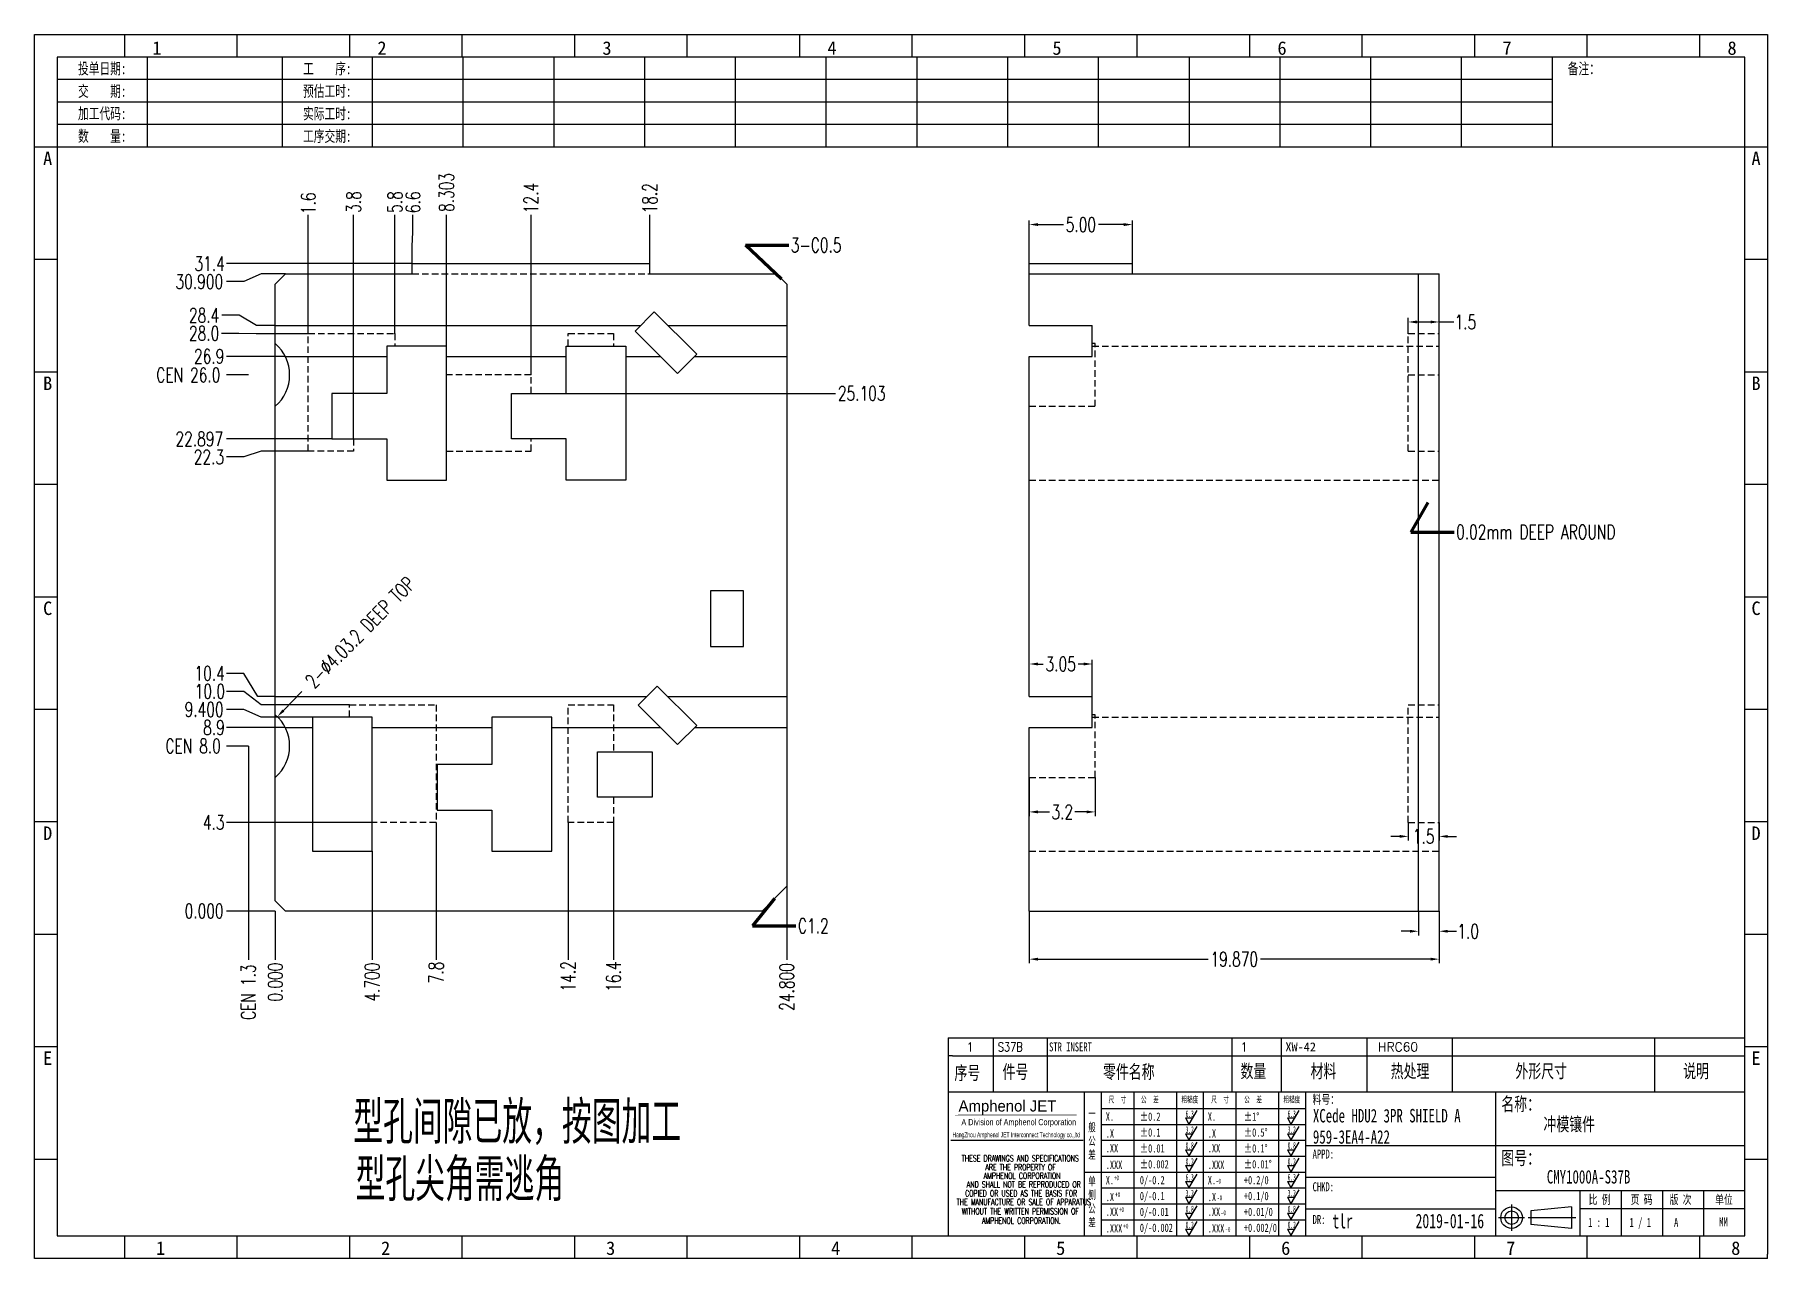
# Model space of a CAD drawing. Header units: millimetres. Extents: x -2852 to 5627, y -2271 to 1849.
# Drawn here: x -622.1 to -538.1, y -1120.9 to -1061.6 of the extents above; entities that cross this region are included whole.
import ezdxf
from ezdxf.enums import TextEntityAlignment as Align

# ---------------------------------------------------------------- set-up
doc = ezdxf.new("R2010")
doc.units = ezdxf.units.MM
doc.header["$PDSIZE"] = 3
doc.linetypes.add('DASHED2', pattern=[9.525, 6.35, -3.175])
for name, color, linetype in [('1', 7, 'Continuous'), ('11', 4, 'DASHED2'), ('41', 1, 'Continuous'), ('PUNCH', 1, 'Continuous'), ('S01', 170, 'Continuous')]:
    doc.layers.add(name, color=color, linetype=linetype)
doc.styles.add('CH', font='仿宋_GB2312_0.ttf')
doc.styles.add('jet01', font='simplex.shx', dxfattribs={"width": 0.7, "bigfont": 'hztxt.shx'})
doc.styles.add('jet02', font='simplex.shx', dxfattribs={"width": 0.7})
doc.styles.add('SIMPLEX', font='SIMPLEX')
doc.styles.get("Standard").update_dxf_attribs({"font": '仿宋_GB2312_0.ttf', "width": 0.7})
doc.styles.add('TEXTSTYLE_1', font='TRIUMB.TTF')
doc.styles.add('TEXTSTYLE_2', font='TRIUM.TTF')
doc.styles.add('tk', font='', dxfattribs={"width": 0.7})
doc.styles.add('tk 2', font='仿宋_GB2312_0.ttf', dxfattribs={"width": 0.65})
doc.styles.add('tk 4', font='simplex.shx', dxfattribs={"width": 0.65, "bigfont": 'bigfont.shx'})
doc.styles.get('tk').set_extended_font_data('NSimSun')
doc.dimstyles.new('jet02', dxfattribs={"dimtxt": 3.5, "dimasz": 2.1, "dimexe": 1, "dimexo": 0, "dimgap": 0.5, "dimtad": 0, "dimtoh": 1, "dimdec": 3, "dimzin": 9, "dimdsep": 46, "dimtxsty": 'jet02', "dimcen": 0, "dimclrt": 256, "dimazin": 2, "dimtfac": 1, "dimtdec": 3, "dimtofl": 0, "dimtmove": 0, "dimatfit": 1, "dimfxl": 0, "dimarcsym": 0})

msp = doc.modelspace()

# ---------------------------------------------------------------- texts
at = {"layer": '1', "ltscale": 0.05, "style": 'jet01', "width": 0.7}
for s, height, p in [('型孔间隙已放，按图加工', 2.064003, (-606.6892, -1115.3931)), ('型孔尖角需逃角', 2.064, (-606.5777, -1118.1738))]:
    msp.add_text(s, height=height, dxfattribs=at).set_placement(p)
at = {"layer": '41', "ltscale": 0.05, "char_height": 0.7, "attachment_point": 4, "style": 'jet02'}
for s, insert in [('3-C0.5', (-585.4782, -1071.8109)), ('0.02mm DEEP AROUND', (-553.227, -1085.7245)), ('C1.2', (-585.1316, -1104.8226))]:
    msp.add_mtext(s, dxfattribs=dict(at, insert=insert))

# ---------------------------------------------------------------- blocks, each defined once
blk = doc.blocks.new('*D136')
at = {"layer": '41', "ltscale": 0.05}
for p, q in [((341.291, -3525.135), (341.291, -3523.044)), ((341.711, -3523.244), (342.945, -3523.244)), ((345.871, -3523.244), (344.638, -3523.244)), ((346.291, -3525.135), (346.291, -3523.044))]:
    blk.add_line(p, q, dxfattribs=at)
for points in [[(341.711, -3523.174), (341.711, -3523.314), (341.291, -3523.244)], [(345.871, -3523.174), (345.871, -3523.314), (346.291, -3523.244)]]:
    blk.add_solid(points, dxfattribs=at)
at = {"layer": 'Defpoints', "color": 0, "ltscale": 0.05}
for p in [(346.291, -3523.244), (341.291, -3525.135), (346.291, -3525.135)]:
    blk.add_point(p, dxfattribs=at)
at = {"layer": '41', "ltscale": 0.05, "insert": (343.791, -3523.244), "char_height": 0.7, "attachment_point": 5, "style": 'jet02'}
blk.add_mtext('5.00', dxfattribs=at)
blk = doc.blocks.new('A3-N')
at = {"layer": '1', "color": 1}
for p, q in [((0, 0), (0, 296.73)), ((0, 296.73), (420, 296.73)), ((21.82, 291.27), (21.82, 296.73)), ((49.09, 291.27), (49.09, 296.73)), ((76.36, 291.27), (76.36, 296.73)), ((103.64, 291.27), (103.64, 296.73)), ((103.64, 291.27), (103.64, 296.73)), ((103.64, 291.27), (103.64, 296.73)), ((130.91, 291.27), (130.91, 296.73)), ((158.18, 291.27), (158.18, 296.73)), ((185.45, 291.27), (185.45, 296.73)), ((212.73, 291.27), (212.73, 296.73)), ((240, 291.27), (240, 296.73)), ((267.27, 291.27), (267.27, 296.73)), ((294.55, 291.27), (294.55, 296.73)), ((321.82, 291.27), (321.82, 296.73)), ((349.09, 291.27), (349.09, 296.73)), ((376.36, 291.27), (376.36, 296.73)), ((403.64, 291.27), (403.64, 296.73)), ((420, 296.73), (420, 1)), ((5.45, 269.45), (0, 269.45)), ((420, 269.45), (414.55, 269.45)), ((5.45, 242.18), (0, 242.18)), ((420, 242.18), (414.55, 242.18)), ((5.45, 214.91), (0, 214.91)), ((420, 214.91), (414.55, 214.91)), ((5.45, 187.64), (0, 187.64)), ((420, 187.64), (414.55, 187.64)), ((5.45, 160.36), (0, 160.36)), ((420, 160.36), (414.55, 160.36)), ((5.45, 133.09), (0, 133.09)), ((420, 133.09), (414.55, 133.09)), ((5.45, 105.82), (0, 105.82)), ((420, 105.82), (414.55, 105.82)), ((5.45, 78.55), (0, 78.55)), ((420, 78.55), (414.55, 78.55)), ((5.45, 51.27), (0, 51.27)), ((420, 51.27), (414.55, 51.27)), ((222.45, 49.09), (221.45, 49.09)), ((221.45, 49.09), (221.45, 40.36)), ((222.45, 49.09), (414.55, 49.09)), ((232.36, 49.09), (232.36, 40.36)), ((245.45, 49.09), (245.45, 40.36)), ((290.18, 49.09), (290.18, 40.36)), ((302.18, 49.09), (302.18, 40.36)), ((322.91, 49.09), (322.91, 40.36)), ((343.64, 49.09), (343.64, 40.36)), ((392.73, 40.36), (392.73, 49.09)), ((258.55, 40.36), (258.55, 5.44)), ((266.45, 40.36), (266.45, 5.44)), ((276.78, 40.36), (276.78, 5.45)), ((291.18, 40.36), (291.18, 5.45)), ((301.51, 40.37), (301.51, 5.46)), ((308.01, 40.36), (308.01, 5.45)), ((354.09, 40.36), (354.09, 5.45)), ((308.01, 32.39), (258.55, 32.39)), ((308.01, 28.54), (258.55, 28.54)), ((414.55, 27.27), (308.01, 27.27)), ((5.45, 24), (0, 24)), ((308.01, 24.69), (258.55, 24.69)), ((420, 24), (414.55, 24)), ((308.01, 16.99), (258.55, 16.99)), ((354.09, 19.63), (308.01, 19.63)), ((308.01, 13.14), (258.55, 13.14)), ((414.55, 16.36), (354.09, 16.36)), ((374.55, 16.36), (374.55, 5.45)), ((384.55, 16.36), (384.55, 5.45)), ((394.55, 16.36), (394.55, 5.45)), ((404.55, 16.36), (404.55, 5.45)), ((308.01, 9.29), (258.55, 9.29)), ((308.01, 11.99), (354.09, 11.99)), ((372.51, 12.49), (362.69, 11.5)), ((362.69, 11.5), (362.69, 8.23)), ((372.51, 12.49), (372.51, 7.25)), ((414.55, 12), (374.55, 12)), ((21.82, 0), (21.82, 5.45)), ((49.09, 0), (49.09, 5.45)), ((76.36, 0), (76.36, 5.45)), ((103.64, 0), (103.64, 5.45)), ((130.91, 0), (130.91, 5.45)), ((158.18, 0), (158.18, 5.45)), ((185.45, 0), (185.45, 5.45)), ((212.73, 0), (212.73, 5.45)), ((240, 0), (240, 5.45)), ((267.27, 0), (267.27, 5.45)), ((294.55, 0), (294.55, 5.45)), ((321.82, 0), (321.82, 5.45)), ((349.09, 0), (349.09, 5.45)), ((372.51, 7.25), (362.69, 8.23)), ((376.36, 0), (376.36, 5.45)), ((403.64, 0), (403.64, 5.45)), ((1, 0), (0, 0)), ((420, 0), (1, 0)), ((420, 0), (420, 1))]:
    blk.add_line(p, q, dxfattribs=at)
at = {"layer": '1'}
for p, q in [((414.55, 278.18), (414.55, 284.73)), ((221.45, 40.36), (221.45, 5.45)), ((221.45, 40.36), (414.55, 40.36)), ((221.45, 40.36), (414.55, 40.36)), ((254.41, 40.36), (254.41, 5.45)), ((283.28, 40.36), (283.28, 5.45)), ((308.01, 36.24), (258.55, 36.24)), ((222.08, 28.67), (254.12, 28.67)), ((308.01, 20.84), (254.41, 20.84))]:
    blk.add_line(p, q, dxfattribs=at)
at = {"layer": '1', "color": 1, "ltscale": 0.05}
for p, q in [((278.93, 34.04), (279.79, 32.56)), ((278.93, 34.04), (280.65, 34.04)), ((281.68, 35.84), (279.79, 32.56)), ((303.66, 34.05), (304.52, 32.56)), ((303.66, 34.05), (305.38, 34.05)), ((306.41, 35.84), (304.52, 32.56)), ((278.93, 30.19), (279.79, 28.71)), ((278.93, 30.19), (280.65, 30.19)), ((281.68, 31.99), (279.79, 28.71)), ((303.66, 30.2), (305.38, 30.2)), ((303.66, 30.2), (304.52, 28.71)), ((306.41, 31.99), (304.52, 28.71)), ((278.93, 26.34), (279.79, 24.86)), ((278.93, 26.34), (280.65, 26.34)), ((281.68, 28.14), (279.79, 24.86)), ((303.66, 26.35), (304.52, 24.86)), ((303.66, 26.35), (305.38, 26.35)), ((306.41, 28.14), (304.52, 24.86)), ((278.93, 22.49), (280.65, 22.49)), ((278.93, 22.49), (279.79, 21.01)), ((281.68, 24.29), (279.79, 21.01)), ((303.66, 22.5), (305.38, 22.5)), ((303.66, 22.5), (304.52, 21.01)), ((306.41, 24.29), (304.52, 21.01)), ((278.93, 18.66), (279.79, 17.17)), ((278.93, 18.66), (280.65, 18.66)), ((281.68, 20.45), (279.79, 17.17)), ((303.66, 18.66), (304.52, 17.18)), ((303.66, 18.66), (305.38, 18.66)), ((306.41, 20.46), (304.52, 17.18)), ((278.93, 14.81), (280.65, 14.81)), ((278.93, 14.81), (279.79, 13.32)), ((281.68, 16.6), (279.79, 13.32)), ((281.68, 12.75), (279.79, 9.47)), ((303.66, 14.81), (305.38, 14.81)), ((303.66, 14.81), (304.52, 13.33)), ((306.41, 16.61), (304.52, 13.33)), ((306.41, 12.76), (304.52, 9.48)), ((278.93, 10.96), (279.79, 9.47)), ((278.93, 10.96), (280.65, 10.96)), ((281.68, 8.9), (279.79, 5.62)), ((303.66, 10.96), (304.52, 9.48)), ((303.66, 10.96), (305.38, 10.96)), ((306.41, 8.91), (304.52, 5.63)), ((278.93, 7.11), (279.79, 5.62)), ((278.93, 7.11), (280.65, 7.11)), ((303.66, 7.11), (305.38, 7.11)), ((303.66, 7.11), (304.52, 5.63))]:
    blk.add_line(p, q, dxfattribs=at)
at = {"layer": '1', "color": 1, "ltscale": 0.1}
for p, q in [((358.01, 13.02), (358.01, 6.71)), ((354.86, 9.87), (361.17, 9.87)), ((362.03, 9.87), (373.54, 9.87))]:
    blk.add_line(p, q, dxfattribs=at)
at = {"layer": '1'}
blk.add_lwpolyline([(221.45, 5.45), (414.55, 5.45), (414.55, 291.27), (5.45, 291.27), (5.45, 5.45), (414.55, 5.45)], dxfattribs=at)
at = {"layer": '1', "color": 7, "linetype": 'Continuous', "const_width": 0.123}
blk.add_lwpolyline([(223.11, 34.74), (252.6, 34.76)], dxfattribs=at)
at = {"layer": '1', "color": 1}
for radius in [2.62, 1.64]:
    blk.add_circle((358.01, 9.87), radius, dxfattribs=at)
at = {"layer": '41'}
for p, q in [((27.27, 291.27), (27.27, 269.45)), ((60, 291.27), (60, 269.45)), ((81.82, 291.27), (81.82, 269.45)), ((103.82, 291.27), (103.82, 269.45)), ((125.82, 291.27), (125.82, 269.45)), ((147.82, 291.27), (147.82, 269.45)), ((169.82, 291.27), (169.82, 269.45)), ((191.82, 291.27), (191.82, 269.45)), ((213.82, 291.27), (213.82, 269.45)), ((235.82, 291.27), (235.82, 269.45)), ((257.82, 291.27), (257.82, 269.45)), ((279.82, 291.27), (279.82, 269.45)), ((301.82, 291.27), (301.82, 269.45)), ((323.82, 291.27), (323.82, 269.45)), ((345.82, 291.27), (345.82, 269.45)), ((367.82, 291.27), (367.82, 269.45)), ((367.82, 285.82), (5.45, 285.82)), ((367.82, 280.36), (5.45, 280.36)), ((367.82, 274.91), (5.45, 274.91)), ((414.55, 269.45), (5.45, 269.45))]:
    blk.add_line(p, q, dxfattribs=at)
at = {"layer": '1', "color": 1}
for s, p in [('1', (29.64, 295.11)), ('2', (84.18, 295.11)), ('3', (138.73, 295.11)), ('4', (193.27, 295.11)), ('5', (247.82, 295.11)), ('6', (302.36, 295.11)), ('7', (356.91, 295.11)), ('8', (411.45, 295.11)), ('1', (30.53, 4.11)), ('2', (85.08, 4.11)), ('3', (139.62, 4.11)), ('4', (194.17, 4.11)), ('5', (248.72, 4.11)), ('6', (303.26, 4.11)), ('7', (357.81, 4.11)), ('8', (412.35, 4.11))]:
    blk.add_text(s, height=3.27, dxfattribs=at).set_placement(p, align=Align.TOP_CENTER)
at = {"layer": '1', "style": 'tk', "width": 0.7}
for s, p in [('投单日期:', (16.36, 288.55)), ('工    序:', (70.91, 288.55)), ('备注：', (375.51, 288.55)), ('交    期:', (16.36, 283.09)), ('预估工时:', (70.91, 283.09)), ('加工代码:', (16.36, 277.64)), ('实际工时:', (70.91, 277.64)), ('数    量:', (16.36, 272.18)), ('工序交期:', (70.91, 272.18))]:
    blk.add_text(s, height=2.727, dxfattribs=at).set_placement(p, align=Align.MIDDLE)
at = {"layer": '1', "color": 1}
for s, p in [('A', (2.04, 268.36)), ('B', (2.04, 213.82)), ('C', (2.04, 159.27)), ('D', (2.04, 104.73)), ('E', (2.04, 50.18))]:
    blk.add_text(s, height=3.27, dxfattribs=at).set_placement(p, align=Align.TOP_LEFT)
for s, p in [('A', (418.37, 268.36)), ('B', (418.37, 213.82)), ('C', (418.37, 159.27)), ('D', (418.37, 104.73)), ('E', (418.37, 50.18))]:
    blk.add_text(s, height=3.27, dxfattribs=at).set_placement(p, align=Align.TOP_RIGHT)
at = {"layer": '1', "color": 1, "style": 'tk 2', "width": 0.7}
for s, height, p in [('序号', 3.273, (222.96, 43.34)), ('件号', 3.273, (234.62, 43.61)), ('零件名称', 3.273, (258.97, 43.61)), ('数量', 3.273, (292.3, 43.78)), ('材料', 3.273, (309.27, 43.78)), ('热处理', 3.273, (328.71, 43.78)), ('外形尺寸', 3.273, (358.94, 43.78)), ('说明', 3.273, (399.61, 43.78)), ('料号：', 2.182, (309.77, 37.46)), ('名称：', 3.273, (355.52, 35.79)), ('图号：', 3.273, (355.52, 22.7)), ('比 例', 2.182, (376.69, 13.18)), ('页 码', 2.182, (386.85, 13.18)), ('版 次', 2.182, (396.31, 13.18)), ('单位', 2.182, (407.35, 13.18))]:
    blk.add_text(s, height=height, dxfattribs=at).set_placement(p)
at = {"layer": '1', "color": 7, "linetype": 'Continuous', "style": 'TEXTSTYLE_1'}
blk.add_text('Amphenol JET', height=2.7, dxfattribs=at).set_placement((223.96, 35.61))
at = {"layer": '1', "color": 7, "linetype": 'Continuous'}
for s, height, style, width, p in [('A Division of Amphenol Corporation', 1.5, 'TEXTSTYLE_2', 0.7, (224.64, 32.29)), ('HangZhou Amphenol JET Interconnect Technology co.,ltd ', 1.2, 'TEXTSTYLE_2', 0.6, (222.47, 29.36)), ('THESE DRAWINGS AND SPECIFICATIONS', 1.5, 'tk 4', 0.6, (224.73, 23.52)), ('ARE THE PROPERTY OF', 1.5, 'tk 4', 0.6, (230.45, 21.35)), ('AND SHALL NOT BE REPRODUCED OR', 1.5, 'tk 4', 0.6, (225.95, 17.17)), ('AMPHENOL CORPORATION', 1.5, 'tk 4', 0.6, (230.04, 19.27)), ('THE MANUFACTURE OR SALE OF APPARATUS', 1.5, 'tk 4', 0.6, (223.5, 12.92)), ('COPIED OR USED AS THE BASIS FOR', 1.5, 'tk 4', 0.6, (225.54, 15.02)), ('WITHOUT THE WRITTEN PERMISSION OF', 1.5, 'tk 4', 0.6, (224.73, 10.67)), ('AMPHENOL CORPORATION.', 1.5, 'tk 4', 0.6, (229.63, 8.4))]:
    blk.add_text(s, height=height, dxfattribs=dict(at, style=style, width=width)).set_placement(p)
at = {"layer": '1', "color": 1, "style": 'tk 2', "width": 0.7}
for s, p in [('X.', (259.64, 34.37)), ('%%P0.2', (267.9, 34.37)), ('X.', (284.37, 34.37)), ('%%P1%%D', (293.12, 34.37)), ('.X', (259.64, 30.28)), ('%%P0.1', (267.9, 30.52)), ('.X', (284.37, 30.28)), ('%%P0.5%%D', (293.12, 30.52)), ('.XX', (259.64, 26.71)), ('%%P0.01', (267.9, 26.67)), ('.XX', (284.37, 26.71)), ('%%P0.1%%D', (293.12, 26.67)), ('.XXX', (259.64, 22.68)), ('%%P0.002', (267.9, 22.82)), ('.XXX', (284.37, 22.68)), ('%%P0.01%%D', (293.12, 22.82)), ('X.', (259.64, 18.97)), ('0/-0.2', (267.9, 18.97)), ('X.', (284.37, 18.97)), ('+0.2/0', (293.12, 18.97)), ('.X', (259.64, 14.88)), ('0/-0.1', (267.9, 15.12)), ('.X', (284.37, 14.88)), ('+0.1/0', (293.12, 15.12)), ('.XX', (259.64, 11.31)), ('0/-0.01', (267.9, 11.27)), ('0/-0.002', (267.9, 7.42)), ('.XX', (284.37, 11.31)), ('+0.01/0', (293.12, 11.27)), ('+0.002/0', (293.12, 7.42)), ('.XXX', (259.64, 7.28)), ('.XXX', (284.37, 7.28))]:
    blk.add_text(s, height=2, dxfattribs=at).set_placement(p, align=Align.MIDDLE_LEFT)
at = {"layer": '1', "color": 1, "ltscale": 0.05, "style": 'tk 2', "width": 0.5}
for s, p in [('6.3', (279.01, 34.26)), ('6.3', (303.74, 34.27)), ('3.2', (279.01, 30.41)), ('3.2', (303.74, 30.42)), ('0.8', (279.01, 26.56)), ('0.8', (303.74, 26.57)), ('0.2', (279.01, 22.71)), ('0.2', (303.74, 22.72)), ('6.3', (279.01, 18.87)), ('6.3', (303.74, 18.88)), ('3.2', (279.01, 15.02)), ('0.8', (279.01, 11.17)), ('3.2', (303.74, 15.03)), ('0.8', (303.74, 11.18)), ('0.2', (279.01, 7.32)), ('0.2', (303.74, 7.33))]:
    blk.add_text(s, height=1.6, dxfattribs=at).set_placement(p)
at = {"layer": '1', "style": 'tk 2', "width": 0.7}
for s, p in [('APPD:', (309.77, 24.21)), ('CHKD:', (309.77, 16.27)), ('DR:', (309.77, 8.35))]:
    blk.add_text(s, height=2.182, dxfattribs=at).set_placement(p)
at = {"layer": '1', "color": 7, "style": 'tk 2', "width": 0.7}
blk.add_text('MM', height=2.182, dxfattribs=at).set_placement((408.31, 7.75))
at = {"layer": '1', "color": 1, "ltscale": 0.05, "char_height": 1.5, "width": 6.3627, "attachment_point": 1, "style": 'tk 2'}
for s, insert in [('尺  寸', (260.31, 39.25)), ('公  差', (268.17, 39.25)), ('粗糙度', (277.98, 39.25)), ('尺  寸', (285.2, 39.25)), ('公  差', (293.18, 39.25)), ('粗糙度', (302.71, 39.26))]:
    blk.add_mtext(s, dxfattribs=dict(at, insert=insert))
at = {"layer": '1', "ltscale": 0.05, "char_height": 2, "width": 2.5195, "attachment_point": 1, "style": 'tk 2'}
for s, insert in [('一般公差', (255.39, 36.11)), ('单侧公差', (255.39, 19.71))]:
    blk.add_mtext(s, dxfattribs=dict(at, insert=insert))
at = {"layer": '1', "color": 1, "ltscale": 0.05, "char_height": 1.2, "width": 5.1396, "attachment_point": 1, "line_spacing_factor": 0.8, "style": 'tk 2'}
for s, insert in [('+0', (261.58, 20.13)), ('-0', (286.31, 19.33)), ('+0', (261.88, 16.09)), ('-0', (286.61, 15.29)), ('+0', (262.79, 12.45)), ('+0', (263.87, 8.44)), ('-0', (287.51, 11.65)), ('-0', (288.59, 7.64))]:
    blk.add_mtext(s, dxfattribs=dict(at, insert=insert))
at = {"layer": '1', "style": 'tk 2', "width": 0.7}
for tag, p in [('PATR-NO1', (309.84, 32.96)), ('TITLE', (365.74, 30.9)), ('PATR-NO2', (309.84, 27.81)), ('DWG-NO:', (366.54, 18.14))]:
    blk.add_attdef(tag, p, '', height=3.27, dxfattribs=at)
at = {"layer": '1', "color": 1, "style": 'tk 2', "width": 0.7}
for tag, p in [('DRAW', (314.55, 7.27)), ('DATE', (334.72, 7.32))]:
    blk.add_attdef(tag, p, '', height=3.49, dxfattribs=at)
at = {"layer": '1', "style": 'tk 2', "width": 0.7}
for tag, p in [('SCALE', (376.55, 8.73)), ('SHEET', (386.6, 8.72)), ('REV', (397.38, 8.73))]:
    blk.add_attdef(tag, text='', height=2.18, dxfattribs=at).set_placement(p, align=Align.MIDDLE_LEFT)
blk = doc.blocks.new('FB3')
at = {"layer": '1', "color": 1}
for p, q in [((0, 4.36), (193.09, 4.36)), ((0, 4.36), (0, 0)), ((10.91, 4.36), (10.91, 0)), ((24, 4.36), (24, 0)), ((68.73, 4.36), (68.73, 0)), ((80.73, 4.36), (80.73, 0)), ((101.45, 4.36), (101.45, 0)), ((122.18, 4.36), (122.18, 0)), ((171.27, 0), (171.27, 4.36))]:
    blk.add_line(p, q, dxfattribs=at)
at = {"layer": '1'}
for tag, style, p in [('ITEM', 'SIMPLEX', (4.36, 2.18)), ('PARTNO', 'SIMPLEX', (12, 2.18)), ('QTY', 'SIMPLEX', (74.18, 2.18)), ('MATL', 'CH', (81.72, 2.18)), ('FINISH', 'SIMPLEX', (104.17, 2.18)), ('SPEC', 'SIMPLEX', (130.91, 2.18)), ('REMARK', 'SIMPLEX', (174.06, 2.18))]:
    blk.add_attdef(tag, text='', height=2.18, dxfattribs=dict(at, style=style)).set_placement(p, align=Align.MIDDLE_LEFT)
at = {"layer": '1', "style": 'tk', "width": 0.7}
blk.add_attdef('DIE', text='', height=2.18, dxfattribs=at).set_placement((24.43, 2.18), align=Align.MIDDLE_LEFT)
blk = doc.blocks.new('*D2999')
at = {"layer": '41', "ltscale": 0.05}
blk.add_line((304.734, -3556.535), (302.366, -3556.535), dxfattribs=at)
at = {"layer": 'Defpoints', "color": 0, "ltscale": 0.05}
for p in [(302.366, -3556.535), (304.734, -3556.535), (304.734, -3556.535)]:
    blk.add_point(p, dxfattribs=at)
at = {"layer": '41', "ltscale": 0.05, "insert": (301.286, -3556.535), "char_height": 0.7, "attachment_point": 5, "style": 'jet02'}
blk.add_mtext('0.000', dxfattribs=at)
blk = doc.blocks.new('*D3000')
at = {"layer": '41', "ltscale": 0.05}
blk.add_line((309.434, -3552.235), (302.366, -3552.235), dxfattribs=at)
at = {"layer": 'Defpoints', "color": 0, "ltscale": 0.05}
for p in [(302.366, -3552.235), (309.434, -3552.235), (304.734, -3556.535)]:
    blk.add_point(p, dxfattribs=at)
at = {"layer": '41', "ltscale": 0.05, "insert": (301.753, -3552.235), "char_height": 0.7, "attachment_point": 5, "style": 'jet02'}
blk.add_mtext('4.3', dxfattribs=at)
blk = doc.blocks.new('*D3001')
at = {"layer": '41', "ltscale": 0.05}
blk.add_line((303.434, -3548.535), (302.366, -3548.535), dxfattribs=at)
at = {"layer": 'Defpoints', "color": 0, "ltscale": 0.05}
for p in [(302.366, -3548.535), (303.434, -3548.535), (304.734, -3556.535)]:
    blk.add_point(p, dxfattribs=at)
at = {"layer": '41', "ltscale": 0.05, "insert": (300.586, -3548.535), "char_height": 0.7, "attachment_point": 5, "style": 'jet02'}
blk.add_mtext('{\\C1; CEN }8.0', dxfattribs=at)
blk = doc.blocks.new('*D3002')
at = {"layer": '41', "ltscale": 0.05}
blk.add_line((305.22, -3547.635), (302.366, -3547.635), dxfattribs=at)
at = {"layer": 'Defpoints', "color": 0, "ltscale": 0.05}
for p in [(302.366, -3547.635), (305.22, -3547.635), (304.734, -3556.535)]:
    blk.add_point(p, dxfattribs=at)
at = {"layer": '41', "ltscale": 0.05, "insert": (301.764, -3547.635), "char_height": 0.7, "attachment_point": 5, "style": 'jet02'}
blk.add_mtext('8.9', dxfattribs=at)
blk = doc.blocks.new('*D3003')
at = {"layer": '41', "ltscale": 0.05}
for p, q in [((303.206, -3546.76), (302.366, -3546.76)), ((304.046, -3547.135), (303.206, -3546.76)), ((306.534, -3547.135), (304.046, -3547.135))]:
    blk.add_line(p, q, dxfattribs=at)
at = {"layer": 'Defpoints', "color": 0, "ltscale": 0.05}
for p in [(302.366, -3546.76), (306.534, -3547.135), (304.734, -3556.535)]:
    blk.add_point(p, dxfattribs=at)
at = {"layer": '41', "ltscale": 0.05, "insert": (301.286, -3546.76), "char_height": 0.7, "attachment_point": 5, "style": 'jet02'}
blk.add_mtext('9.400', dxfattribs=at)
blk = doc.blocks.new('*D3004')
at = {"layer": '41', "ltscale": 0.05}
for p, q in [((303.206, -3545.885), (302.366, -3545.885)), ((304.046, -3546.535), (303.206, -3545.885)), ((308.334, -3546.535), (304.046, -3546.535))]:
    blk.add_line(p, q, dxfattribs=at)
at = {"layer": 'Defpoints', "color": 0, "ltscale": 0.05}
for p in [(302.366, -3545.885), (308.334, -3546.535), (304.734, -3556.535)]:
    blk.add_point(p, dxfattribs=at)
at = {"layer": '41', "ltscale": 0.05, "insert": (301.566, -3545.885), "char_height": 0.7, "attachment_point": 5, "style": 'jet02'}
blk.add_mtext('10.0', dxfattribs=at)
blk = doc.blocks.new('*D3005')
at = {"layer": '41', "ltscale": 0.05}
for p, q in [((303.206, -3545.01), (302.366, -3545.01)), ((303.894, -3546.135), (303.206, -3545.01)), ((304.734, -3546.135), (303.894, -3546.135))]:
    blk.add_line(p, q, dxfattribs=at)
at = {"layer": 'Defpoints', "color": 0, "ltscale": 0.05}
for p in [(302.366, -3545.01), (304.734, -3546.135), (304.734, -3556.535)]:
    blk.add_point(p, dxfattribs=at)
at = {"layer": '41', "ltscale": 0.05, "insert": (301.554, -3545.01), "char_height": 0.7, "attachment_point": 5, "style": 'jet02'}
blk.add_mtext('10.4', dxfattribs=at)
blk = doc.blocks.new('*D3006')
at = {"layer": '41', "ltscale": 0.05}
for p, q in [((303.206, -3534.513), (302.366, -3534.513)), ((304.046, -3534.235), (303.206, -3534.513)), ((306.334, -3534.235), (304.046, -3534.235))]:
    blk.add_line(p, q, dxfattribs=at)
at = {"layer": 'Defpoints', "color": 0, "ltscale": 0.05}
for p in [(302.366, -3534.513), (306.334, -3534.235), (304.734, -3556.535)]:
    blk.add_point(p, dxfattribs=at)
at = {"layer": '41', "ltscale": 0.05, "insert": (301.519, -3534.513), "char_height": 0.7, "attachment_point": 5, "style": 'jet02'}
blk.add_mtext('22.3', dxfattribs=at)
blk = doc.blocks.new('*D3007')
at = {"layer": '41', "ltscale": 0.05}
blk.add_line((307.481, -3533.638), (302.366, -3533.638), dxfattribs=at)
at = {"layer": 'Defpoints', "color": 0, "ltscale": 0.05}
for p in [(302.366, -3533.638), (307.481, -3533.638), (304.734, -3556.535)]:
    blk.add_point(p, dxfattribs=at)
at = {"layer": '41', "ltscale": 0.05, "insert": (301.053, -3533.638), "char_height": 0.7, "attachment_point": 5, "style": 'jet02'}
blk.add_mtext('22.897', dxfattribs=at)
blk = doc.blocks.new('*D3008')
at = {"layer": '41', "ltscale": 0.05}
blk.add_line((303.434, -3530.535), (302.366, -3530.535), dxfattribs=at)
at = {"layer": 'Defpoints', "color": 0, "ltscale": 0.05}
for p in [(302.366, -3530.535), (303.434, -3530.535), (304.734, -3556.535)]:
    blk.add_point(p, dxfattribs=at)
at = {"layer": '41', "ltscale": 0.05, "insert": (300.353, -3530.535), "char_height": 0.7, "attachment_point": 5, "style": 'jet02'}
blk.add_mtext('{\\C1; CEN }26.0', dxfattribs=at)
blk = doc.blocks.new('*D3009')
at = {"layer": '41', "ltscale": 0.05}
blk.add_line((305.22, -3529.635), (302.366, -3529.635), dxfattribs=at)
at = {"layer": 'Defpoints', "color": 0, "ltscale": 0.05}
for p in [(302.366, -3529.635), (305.22, -3529.635), (304.734, -3556.535)]:
    blk.add_point(p, dxfattribs=at)
at = {"layer": '41', "ltscale": 0.05, "insert": (301.531, -3529.635), "char_height": 0.7, "attachment_point": 5, "style": 'jet02'}
blk.add_mtext('26.9', dxfattribs=at)
blk = doc.blocks.new('*D3010')
at = {"layer": '41', "ltscale": 0.05}
for p, q in [((302.973, -3528.52), (302.133, -3528.52)), ((303.813, -3528.535), (302.973, -3528.52)), ((306.334, -3528.535), (303.813, -3528.535))]:
    blk.add_line(p, q, dxfattribs=at)
at = {"layer": 'Defpoints', "color": 0, "ltscale": 0.05}
for p in [(302.133, -3528.52), (306.334, -3528.535), (304.734, -3556.535)]:
    blk.add_point(p, dxfattribs=at)
at = {"layer": '41', "ltscale": 0.05, "insert": (301.286, -3528.52), "char_height": 0.7, "attachment_point": 5, "style": 'jet02'}
blk.add_mtext('28.0', dxfattribs=at)
blk = doc.blocks.new('*D3011')
at = {"layer": '41', "ltscale": 0.05}
for p, q in [((302.984, -3527.645), (302.144, -3527.645)), ((303.824, -3528.135), (302.984, -3527.645)), ((304.734, -3528.135), (303.824, -3528.135))]:
    blk.add_line(p, q, dxfattribs=at)
at = {"layer": 'Defpoints', "color": 0, "ltscale": 0.05}
for p in [(302.144, -3527.645), (304.734, -3528.135), (304.734, -3556.535)]:
    blk.add_point(p, dxfattribs=at)
at = {"layer": '41', "ltscale": 0.05, "insert": (301.286, -3527.645), "char_height": 0.7, "attachment_point": 5, "style": 'jet02'}
blk.add_mtext('28.4', dxfattribs=at)
blk = doc.blocks.new('*D3012')
at = {"layer": '41', "ltscale": 0.05}
for p, q in [((303.206, -3526.01), (302.366, -3526.01)), ((304.046, -3525.635), (303.206, -3526.01)), ((305.234, -3525.635), (304.046, -3525.635))]:
    blk.add_line(p, q, dxfattribs=at)
at = {"layer": 'Defpoints', "color": 0, "ltscale": 0.05}
for p in [(302.366, -3526.01), (305.234, -3525.635), (304.734, -3556.535)]:
    blk.add_point(p, dxfattribs=at)
at = {"layer": '41', "ltscale": 0.05, "insert": (301.053, -3526.01), "char_height": 0.7, "attachment_point": 5, "style": 'jet02'}
blk.add_mtext('30.900', dxfattribs=at)
blk = doc.blocks.new('*D3013')
at = {"layer": '41', "ltscale": 0.05}
blk.add_line((311.374, -3525.135), (302.366, -3525.135), dxfattribs=at)
at = {"layer": 'Defpoints', "color": 0, "ltscale": 0.05}
for p in [(302.366, -3525.135), (311.374, -3525.135), (304.734, -3556.535)]:
    blk.add_point(p, dxfattribs=at)
at = {"layer": '41', "ltscale": 0.05, "insert": (301.554, -3525.135), "char_height": 0.7, "attachment_point": 5, "style": 'jet02'}
blk.add_mtext('31.4', dxfattribs=at)
blk = doc.blocks.new('*D3014')
at = {"layer": '41', "ltscale": 0.05}
blk.add_line((318.837, -3531.432), (331.901, -3531.432), dxfattribs=at)
at = {"layer": 'Defpoints', "color": 0, "ltscale": 0.05}
for p in [(318.837, -3531.432), (331.901, -3531.432), (304.734, -3556.535)]:
    blk.add_point(p, dxfattribs=at)
at = {"layer": '41', "ltscale": 0.05, "insert": (333.168, -3531.432), "char_height": 0.7, "attachment_point": 5, "style": 'jet02'}
blk.add_mtext('25.103', dxfattribs=at)
blk = doc.blocks.new('*D3015')
at = {"layer": '41', "ltscale": 0.05}
blk.add_line((304.734, -3556.535), (304.734, -3558.903), dxfattribs=at)
at = {"layer": 'Defpoints', "color": 0, "ltscale": 0.05}
for p in [(304.734, -3556.535), (304.734, -3556.535), (304.734, -3558.903)]:
    blk.add_point(p, dxfattribs=at)
at = {"layer": '41', "ltscale": 0.05, "insert": (304.734, -3559.983), "char_height": 0.7, "attachment_point": 5, "rotation": 90, "style": 'jet02'}
blk.add_mtext('0.000', dxfattribs=at)
blk = doc.blocks.new('*D3016')
at = {"layer": '41', "ltscale": 0.05}
blk.add_line((303.434, -3548.535), (303.434, -3558.903), dxfattribs=at)
at = {"layer": 'Defpoints', "color": 0, "ltscale": 0.05}
for p in [(303.434, -3548.535), (304.734, -3556.535), (303.434, -3558.903)]:
    blk.add_point(p, dxfattribs=at)
at = {"layer": '41', "ltscale": 0.05, "insert": (303.434, -3560.636), "char_height": 0.7, "attachment_point": 5, "rotation": 90, "style": 'jet02'}
blk.add_mtext('{\\C1; CEN }1.3', dxfattribs=at)
blk = doc.blocks.new('*D3017')
at = {"layer": '41', "ltscale": 0.05}
blk.add_line((309.434, -3553.635), (309.434, -3558.903), dxfattribs=at)
at = {"layer": 'Defpoints', "color": 0, "ltscale": 0.05}
for p in [(309.434, -3553.635), (304.734, -3556.535), (309.434, -3558.903)]:
    blk.add_point(p, dxfattribs=at)
at = {"layer": '41', "ltscale": 0.05, "insert": (309.434, -3559.983), "char_height": 0.7, "attachment_point": 5, "rotation": 90, "style": 'jet02'}
blk.add_mtext('4.700', dxfattribs=at)
blk = doc.blocks.new('*D3018')
at = {"layer": '41', "ltscale": 0.05}
blk.add_line((312.534, -3552.235), (312.534, -3558.903), dxfattribs=at)
at = {"layer": 'Defpoints', "color": 0, "ltscale": 0.05}
for p in [(312.534, -3552.235), (304.734, -3556.535), (312.534, -3558.903)]:
    blk.add_point(p, dxfattribs=at)
at = {"layer": '41', "ltscale": 0.05, "insert": (312.534, -3559.516), "char_height": 0.7, "attachment_point": 5, "rotation": 90, "style": 'jet02'}
blk.add_mtext('7.8', dxfattribs=at)
blk = doc.blocks.new('*D3019')
at = {"layer": '41', "ltscale": 0.05}
blk.add_line((318.934, -3552.235), (318.934, -3558.903), dxfattribs=at)
at = {"layer": 'Defpoints', "color": 0, "ltscale": 0.05}
for p in [(318.934, -3552.235), (304.734, -3556.535), (318.934, -3558.903)]:
    blk.add_point(p, dxfattribs=at)
at = {"layer": '41', "ltscale": 0.05, "insert": (318.934, -3559.703), "char_height": 0.7, "attachment_point": 5, "rotation": 90, "style": 'jet02'}
blk.add_mtext('14.2', dxfattribs=at)
blk = doc.blocks.new('*D3020')
at = {"layer": '41', "ltscale": 0.05}
blk.add_line((321.134, -3552.235), (321.134, -3558.903), dxfattribs=at)
at = {"layer": 'Defpoints', "color": 0, "ltscale": 0.05}
for p in [(321.134, -3552.235), (304.734, -3556.535), (321.134, -3558.903)]:
    blk.add_point(p, dxfattribs=at)
at = {"layer": '41', "ltscale": 0.05, "insert": (321.134, -3559.714), "char_height": 0.7, "attachment_point": 5, "rotation": 90, "style": 'jet02'}
blk.add_mtext('16.4', dxfattribs=at)
blk = doc.blocks.new('*D3021')
at = {"layer": '41', "ltscale": 0.05}
blk.add_line((329.534, -3555.335), (329.534, -3558.903), dxfattribs=at)
at = {"layer": 'Defpoints', "color": 0, "ltscale": 0.05}
for p in [(329.534, -3555.335), (304.734, -3556.535), (329.534, -3558.903)]:
    blk.add_point(p, dxfattribs=at)
at = {"layer": '41', "ltscale": 0.05, "insert": (329.534, -3560.216), "char_height": 0.7, "attachment_point": 5, "rotation": 90, "style": 'jet02'}
blk.add_mtext('24.800', dxfattribs=at)
blk = doc.blocks.new('*D3022')
at = {"layer": '41', "ltscale": 0.05}
blk.add_line((306.334, -3528.535), (306.334, -3522.767), dxfattribs=at)
at = {"layer": 'Defpoints', "color": 0, "ltscale": 0.05}
for p in [(306.334, -3522.767), (306.334, -3528.535), (304.734, -3556.535)]:
    blk.add_point(p, dxfattribs=at)
at = {"layer": '41', "ltscale": 0.05, "insert": (306.334, -3522.212), "char_height": 0.7, "attachment_point": 5, "rotation": 90, "style": 'jet02'}
blk.add_mtext('1.6', dxfattribs=at)
blk = doc.blocks.new('*D3023')
at = {"layer": '41', "ltscale": 0.05}
blk.add_line((308.534, -3533.638), (308.534, -3522.767), dxfattribs=at)
at = {"layer": 'Defpoints', "color": 0, "ltscale": 0.05}
for p in [(308.534, -3522.767), (308.534, -3533.638), (304.734, -3556.535)]:
    blk.add_point(p, dxfattribs=at)
at = {"layer": '41', "ltscale": 0.05, "insert": (308.534, -3522.154), "char_height": 0.7, "attachment_point": 5, "rotation": 90, "style": 'jet02'}
blk.add_mtext('3.8', dxfattribs=at)
blk = doc.blocks.new('*D3024')
at = {"layer": '41', "ltscale": 0.05}
blk.add_line((310.534, -3528.535), (310.534, -3522.767), dxfattribs=at)
at = {"layer": 'Defpoints', "color": 0, "ltscale": 0.05}
for p in [(310.534, -3522.767), (310.534, -3528.535), (304.734, -3556.535)]:
    blk.add_point(p, dxfattribs=at)
at = {"layer": '41', "ltscale": 0.05, "insert": (310.534, -3522.154), "char_height": 0.7, "attachment_point": 5, "rotation": 90, "style": 'jet02'}
blk.add_mtext('5.8', dxfattribs=at)
blk = doc.blocks.new('*D3025')
at = {"layer": '41', "ltscale": 0.05}
for p, q in [((311.409, -3523.607), (311.409, -3522.767)), ((311.374, -3524.295), (311.409, -3523.607)), ((311.374, -3525.135), (311.374, -3524.295))]:
    blk.add_line(p, q, dxfattribs=at)
at = {"layer": 'Defpoints', "color": 0, "ltscale": 0.05}
for p in [(311.409, -3522.767), (311.374, -3525.135), (304.734, -3556.535)]:
    blk.add_point(p, dxfattribs=at)
at = {"layer": '41', "ltscale": 0.05, "insert": (311.409, -3522.165), "char_height": 0.7, "attachment_point": 5, "rotation": 90, "style": 'jet02'}
blk.add_mtext('6.6', dxfattribs=at)
blk = doc.blocks.new('*D3026')
at = {"layer": '41', "ltscale": 0.05}
blk.add_line((313.037, -3529.135), (313.037, -3522.767), dxfattribs=at)
at = {"layer": 'Defpoints', "color": 0, "ltscale": 0.05}
for p in [(313.037, -3522.767), (313.037, -3529.135), (304.734, -3556.535)]:
    blk.add_point(p, dxfattribs=at)
at = {"layer": '41', "ltscale": 0.05, "insert": (313.037, -3521.687), "char_height": 0.7, "attachment_point": 5, "rotation": 90, "style": 'jet02'}
blk.add_mtext('8.303', dxfattribs=at)
blk = doc.blocks.new('*D3027')
at = {"layer": '41', "ltscale": 0.05}
blk.add_line((317.134, -3530.535), (317.134, -3522.767), dxfattribs=at)
at = {"layer": 'Defpoints', "color": 0, "ltscale": 0.05}
for p in [(317.134, -3522.767), (317.134, -3530.535), (304.734, -3556.535)]:
    blk.add_point(p, dxfattribs=at)
at = {"layer": '41', "ltscale": 0.05, "insert": (317.134, -3521.955), "char_height": 0.7, "attachment_point": 5, "rotation": 90, "style": 'jet02'}
blk.add_mtext('12.4', dxfattribs=at)
blk = doc.blocks.new('*D3028')
at = {"layer": '41', "ltscale": 0.05}
blk.add_line((322.894, -3525.135), (322.894, -3522.767), dxfattribs=at)
at = {"layer": 'Defpoints', "color": 0, "ltscale": 0.05}
for p in [(322.894, -3522.767), (322.894, -3525.135), (304.734, -3556.535)]:
    blk.add_point(p, dxfattribs=at)
at = {"layer": '41', "ltscale": 0.05, "insert": (322.894, -3521.967), "char_height": 0.7, "attachment_point": 5, "rotation": 90, "style": 'jet02'}
blk.add_mtext('18.2', dxfattribs=at)
blk = doc.blocks.new('*D3029')
at = {"layer": '41', "ltscale": 0.05}
blk.add_line((306.028, -3545.894), (305.13, -3546.809), dxfattribs=at)
blk.add_solid([(305.08, -3546.76), (305.18, -3546.858), (304.836, -3547.108)], dxfattribs=at)
at = {"layer": 'Defpoints', "color": 0, "ltscale": 0.05}
for p in [(304.836, -3547.108), (302.032, -3549.961)]:
    blk.add_point(p, dxfattribs=at)
at = {"layer": '41', "ltscale": 0.05, "insert": (308.854, -3543.019), "char_height": 0.7, "attachment_point": 5, "rotation": 45.50276, "style": 'jet02'}
blk.add_mtext('2-∅4.03.2 DEEP TOP', dxfattribs=at)
blk = doc.blocks.new('*D3030')
at = {"layer": '41', "ltscale": 0.05}
for p, q in [((341.291, -3550.055), (341.291, -3551.928)), ((344.491, -3550.055), (344.491, -3551.928)), ((341.711, -3551.728), (342.278, -3551.728)), ((344.071, -3551.728), (343.505, -3551.728))]:
    blk.add_line(p, q, dxfattribs=at)
for points in [[(341.711, -3551.658), (341.711, -3551.798), (341.291, -3551.728)], [(344.071, -3551.658), (344.071, -3551.798), (344.491, -3551.728)]]:
    blk.add_solid(points, dxfattribs=at)
at = {"layer": 'Defpoints', "color": 0, "ltscale": 0.05}
for p in [(341.291, -3550.055), (344.491, -3550.055), (341.291, -3551.728)]:
    blk.add_point(p, dxfattribs=at)
at = {"layer": '41', "ltscale": 0.05, "insert": (342.891, -3551.728), "char_height": 0.7, "attachment_point": 5, "style": 'jet02'}
blk.add_mtext('3.2', dxfattribs=at)
blk = doc.blocks.new('*D3031')
at = {"layer": '41', "ltscale": 0.05}
for p, q in [((341.291, -3546.135), (341.291, -3544.355)), ((341.711, -3544.555), (341.97, -3544.555)), ((343.921, -3544.555), (343.663, -3544.555)), ((344.341, -3546.135), (344.341, -3544.355))]:
    blk.add_line(p, q, dxfattribs=at)
for points in [[(341.711, -3544.485), (341.711, -3544.625), (341.291, -3544.555)], [(343.921, -3544.485), (343.921, -3544.625), (344.341, -3544.555)]]:
    blk.add_solid(points, dxfattribs=at)
at = {"layer": 'Defpoints', "color": 0, "ltscale": 0.05}
for p in [(341.291, -3544.555), (341.291, -3546.135), (344.341, -3546.135)]:
    blk.add_point(p, dxfattribs=at)
at = {"layer": '41', "ltscale": 0.05, "insert": (342.816, -3544.555), "char_height": 0.7, "attachment_point": 5, "style": 'jet02'}
blk.add_mtext('3.05', dxfattribs=at)
blk = doc.blocks.new('*D3032')
at = {"layer": '41', "ltscale": 0.05}
for p, q in [((341.291, -3556.535), (341.291, -3559.069)), ((361.161, -3556.535), (361.161, -3559.069)), ((341.711, -3558.869), (349.96, -3558.869)), ((360.741, -3558.869), (352.493, -3558.869))]:
    blk.add_line(p, q, dxfattribs=at)
for points in [[(341.711, -3558.799), (341.711, -3558.939), (341.291, -3558.869)], [(360.741, -3558.799), (360.741, -3558.939), (361.161, -3558.869)]]:
    blk.add_solid(points, dxfattribs=at)
at = {"layer": 'Defpoints', "color": 0, "ltscale": 0.05}
for p in [(341.291, -3556.535), (361.161, -3556.535), (341.291, -3558.869)]:
    blk.add_point(p, dxfattribs=at)
at = {"layer": '41', "ltscale": 0.05, "insert": (351.226, -3558.869), "char_height": 0.7, "attachment_point": 5, "style": 'jet02'}
blk.add_mtext('19.870', dxfattribs=at)
blk = doc.blocks.new('*D3033')
at = {"layer": '41', "ltscale": 0.05}
for p, q in [((360.161, -3556.535), (360.161, -3557.716)), ((361.161, -3556.535), (361.161, -3557.716)), ((359.741, -3557.516), (359.321, -3557.516)), ((361.581, -3557.516), (362.001, -3557.516))]:
    blk.add_line(p, q, dxfattribs=at)
for points in [[(359.741, -3557.446), (359.741, -3557.586), (360.161, -3557.516)], [(361.581, -3557.446), (361.581, -3557.586), (361.161, -3557.516)]]:
    blk.add_solid(points, dxfattribs=at)
at = {"layer": 'Defpoints', "color": 0, "ltscale": 0.05}
for p in [(360.161, -3556.535), (361.161, -3556.535), (361.161, -3557.516)]:
    blk.add_point(p, dxfattribs=at)
at = {"layer": '41', "ltscale": 0.05, "insert": (362.568, -3557.516), "char_height": 0.7, "attachment_point": 5, "style": 'jet02'}
blk.add_mtext('1.0', dxfattribs=at)
blk = doc.blocks.new('*D3034')
at = {"layer": '41', "ltscale": 0.05}
for p, q in [((359.661, -3552.235), (359.661, -3553.115)), ((361.161, -3552.235), (361.161, -3553.115)), ((359.241, -3552.915), (358.821, -3552.915)), ((361.581, -3552.915), (362.001, -3552.915))]:
    blk.add_line(p, q, dxfattribs=at)
for points in [[(359.241, -3552.845), (359.241, -3552.985), (359.661, -3552.915)], [(361.581, -3552.845), (361.581, -3552.985), (361.161, -3552.915)]]:
    blk.add_solid(points, dxfattribs=at)
at = {"layer": 'Defpoints', "color": 0, "ltscale": 0.05}
for p in [(359.661, -3552.235), (361.161, -3552.235), (359.661, -3552.915)]:
    blk.add_point(p, dxfattribs=at)
at = {"layer": '41', "ltscale": 0.05, "insert": (360.411, -3552.915), "char_height": 0.7, "attachment_point": 5, "style": 'jet02'}
blk.add_mtext('1.5', dxfattribs=at)
blk = doc.blocks.new('*D3035')
at = {"layer": '41', "ltscale": 0.05}
for p, q in [((359.661, -3528.535), (359.661, -3527.768)), ((360.081, -3527.968), (360.741, -3527.968)), ((361.161, -3528.535), (361.161, -3527.768)), ((361.161, -3527.968), (361.866, -3527.968))]:
    blk.add_line(p, q, dxfattribs=at)
for points in [[(360.081, -3527.898), (360.081, -3528.038), (359.661, -3527.968)], [(360.741, -3527.898), (360.741, -3528.038), (361.161, -3527.968)]]:
    blk.add_solid(points, dxfattribs=at)
at = {"layer": 'Defpoints', "color": 0, "ltscale": 0.05}
for p in [(359.661, -3527.968), (359.661, -3528.535), (361.161, -3528.535)]:
    blk.add_point(p, dxfattribs=at)
at = {"layer": '41', "ltscale": 0.05, "insert": (362.433, -3527.968), "char_height": 0.7, "attachment_point": 5, "style": 'jet02'}
blk.add_mtext('1.5', dxfattribs=at)

# ---------------------------------------------------------------- dimensions: what is measured, and where the dimension line sits
at = {"layer": '41', "ltscale": 0.05}
for feature_location, offset, dtype, origin, override, picture, middle, set_off in [((-602.1709, -1076.705), (0, 6.3677), 1, (-610.4739, -1104.105), {"dimscale": 0.2, "dimtoh": 0, "dimzin": 1, "dimclrd": 256, "dimclre": 256, "dimadec": 3, "dimazin": 0, "dimatfit": 3, "dimlwd": 65535, "dimlwe": 65535}, '*D3026', (-602.1709, -1069.2573), (-915.2077, 2452.4298)), ((-598.0739, -1078.105), (0, 7.7677), 1, (-610.4739, -1104.105), {"dimscale": 0.2, "dimtoh": 0, "dimdec": 1, "dimzin": 1, "dimclrd": 256, "dimclre": 256, "dimadec": 1, "dimazin": 0, "dimatfit": 3, "dimlwd": 65535, "dimlwe": 65535}, '*D3027', (-598.0739, -1069.5256), (-915.2077, 2452.4298)), ((-592.3139, -1072.705), (0, 2.3677), 1, (-610.4739, -1104.105), {"dimscale": 0.2, "dimtoh": 0, "dimdec": 1, "dimzin": 1, "dimclrd": 256, "dimclre": 256, "dimadec": 1, "dimazin": 0, "dimatfit": 3, "dimlwd": 65535, "dimlwe": 65535}, '*D3028', (-592.3139, -1069.5373), (-915.2077, 2452.4298)), ((-606.6739, -1081.208), (0, 10.8707), 1, (-610.4739, -1104.105), {"dimscale": 0.2, "dimtoh": 0, "dimdec": 1, "dimzin": 1, "dimclrd": 256, "dimclre": 256, "dimadec": 1, "dimazin": 0, "dimatfit": 3, "dimlwd": 65535, "dimlwe": 65535}, '*D3023', (-606.6739, -1069.724), (-915.2077, 2452.4298)), ((-604.6739, -1076.105), (0, 5.7677), 1, (-610.4739, -1104.105), {"dimscale": 0.2, "dimtoh": 0, "dimdec": 1, "dimzin": 1, "dimclrd": 256, "dimclre": 256, "dimadec": 1, "dimazin": 0, "dimatfit": 3, "dimlwd": 65535, "dimlwe": 65535}, '*D3024', (-604.6739, -1069.724), (-915.2077, 2452.4298)), ((-603.8339, -1072.705), (0.035, 2.3677), 1, (-610.4739, -1104.105), {"dimscale": 0.2, "dimtoh": 0, "dimdec": 1, "dimzin": 1, "dimclrd": 256, "dimclre": 256, "dimadec": 1, "dimazin": 0, "dimatfit": 3, "dimlwd": 65535, "dimlwe": 65535}, '*D3025', (-603.7989, -1069.7356), (-915.2077, 2452.4298)), ((-608.8739, -1076.105), (0, 5.7677), 1, (-610.4739, -1104.105), {"dimscale": 0.2, "dimtoh": 0, "dimdec": 1, "dimzin": 1, "dimclrd": 256, "dimclre": 256, "dimadec": 1, "dimazin": 0, "dimatfit": 3, "dimlwd": 65535, "dimlwe": 65535}, '*D3022', (-608.8739, -1069.7823), (-915.2077, 2452.4298)), ((-603.8339, -1072.705), (-9.0077, 0), 0, (-610.4739, -1104.105), {"dimscale": 0.2, "dimtoh": 0, "dimdec": 1, "dimzin": 1, "dimclrd": 256, "dimclre": 256, "dimadec": 1, "dimazin": 0, "dimatfit": 3, "dimlwd": 65535, "dimlwe": 65535}, '*D3013', (-613.6533, -1072.705), (-915.2077, 2452.4298)), ((-609.9739, -1073.205), (-2.8677, -0.375), 0, (-610.4739, -1104.105), {"dimscale": 0.2, "dimtoh": 0, "dimzin": 1, "dimclrd": 256, "dimclre": 256, "dimadec": 3, "dimazin": 0, "dimatfit": 3, "dimlwd": 65535, "dimlwe": 65535}, '*D3012', (-614.155, -1073.58), (-915.2077, 2452.4298)), ((-610.4739, -1075.705), (-2.5894, 0.4903), 0, (-610.4739, -1104.105), {"dimscale": 0.2, "dimtoh": 0, "dimdec": 1, "dimzin": 1, "dimclrd": 256, "dimclre": 256, "dimadec": 1, "dimazin": 0, "dimatfit": 3, "dimlwd": 65535, "dimlwe": 65535}, '*D3011', (-613.9216, -1075.2147), (-915.2077, 2452.4298)), ((-608.8739, -1076.105), (-4.201, 0.0153), 0, (-610.4739, -1104.105), {"dimscale": 0.2, "dimtoh": 0, "dimdec": 1, "dimzin": 1, "dimclrd": 256, "dimclre": 256, "dimadec": 1, "dimazin": 0, "dimatfit": 3, "dimlwd": 65535, "dimlwe": 65535}, '*D3010', (-613.9216, -1076.0897), (-915.2077, 2452.4298)), ((-609.9879, -1077.205), (-2.8538, 0), 0, (-610.4739, -1104.105), {"dimscale": 0.2, "dimtoh": 0, "dimdec": 1, "dimzin": 1, "dimclrd": 256, "dimclre": 256, "dimadec": 1, "dimazin": 0, "dimatfit": 3, "dimlwd": 65535, "dimlwe": 65535}, '*D3009', (-613.6766, -1077.205), (-915.2077, 2452.4298)), ((-596.3709, -1079.002), (13.0647, 0), 0, (-610.4739, -1104.105), {"dimscale": 0.2, "dimtoh": 0, "dimzin": 1, "dimclrd": 256, "dimclre": 256, "dimadec": 3, "dimazin": 0, "dimatfit": 3, "dimlwd": 65535, "dimlwe": 65535}, '*D3014', (-582.0396, -1079.002), (-915.2077, 2452.4298)), ((-607.7269, -1081.208), (-5.1147, 0), 0, (-610.4739, -1104.105), {"dimscale": 0.2, "dimtoh": 0, "dimzin": 1, "dimclrd": 256, "dimclre": 256, "dimadec": 3, "dimazin": 0, "dimatfit": 3, "dimlwd": 65535, "dimlwe": 65535}, '*D3007', (-614.155, -1081.208), (-915.2077, 2452.4298)), ((-608.8739, -1081.805), (-3.9677, -0.278), 0, (-610.4739, -1104.105), {"dimscale": 0.2, "dimtoh": 0, "dimdec": 1, "dimzin": 1, "dimclrd": 256, "dimclre": 256, "dimadec": 1, "dimazin": 0, "dimatfit": 3, "dimlwd": 65535, "dimlwe": 65535}, '*D3006', (-613.6883, -1082.083), (-915.2077, 2452.4298)), ((-610.4739, -1093.705), (-2.3677, 1.125), 0, (-610.4739, -1104.105), {"dimscale": 0.2, "dimtoh": 0, "dimdec": 1, "dimzin": 1, "dimclrd": 256, "dimclre": 256, "dimadec": 1, "dimazin": 0, "dimatfit": 3, "dimlwd": 65535, "dimlwe": 65535}, '*D3005', (-613.6533, -1092.58), (-915.2077, 2452.4298)), ((-606.8739, -1094.105), (-5.9677, 0.65), 0, (-610.4739, -1104.105), {"dimscale": 0.2, "dimtoh": 0, "dimdec": 1, "dimzin": 1, "dimclrd": 256, "dimclre": 256, "dimadec": 1, "dimazin": 0, "dimatfit": 3, "dimlwd": 65535, "dimlwe": 65535}, '*D3004', (-613.6416, -1093.455), (-915.2077, 2452.4298)), ((-608.6739, -1094.705), (-4.1677, 0.375), 0, (-610.4739, -1104.105), {"dimscale": 0.2, "dimtoh": 0, "dimzin": 1, "dimclrd": 256, "dimclre": 256, "dimadec": 3, "dimazin": 0, "dimatfit": 3, "dimlwd": 65535, "dimlwe": 65535}, '*D3003', (-613.9216, -1094.33), (-915.2077, 2452.4298)), ((-609.9879, -1095.205), (-2.8538, 0), 0, (-610.4739, -1104.105), {"dimscale": 0.2, "dimtoh": 0, "dimdec": 1, "dimzin": 1, "dimclrd": 256, "dimclre": 256, "dimadec": 1, "dimazin": 0, "dimatfit": 3, "dimlwd": 65535, "dimlwe": 65535}, '*D3002', (-613.4433, -1095.205), (-915.2077, 2452.4298)), ((-605.7739, -1099.805), (-7.0677, 0), 0, (-610.4739, -1104.105), {"dimscale": 0.2, "dimtoh": 0, "dimdec": 1, "dimzin": 1, "dimclrd": 256, "dimclre": 256, "dimadec": 1, "dimazin": 0, "dimatfit": 3, "dimlwd": 65535, "dimlwe": 65535}, '*D3000', (-613.455, -1099.805), (-915.2077, 2452.4298)), ((-602.6739, -1099.805), (0, -6.6677), 1, (-610.4739, -1104.105), {"dimscale": 0.2, "dimtoh": 0, "dimdec": 1, "dimzin": 1, "dimclrd": 256, "dimclre": 256, "dimadec": 1, "dimazin": 0, "dimatfit": 3, "dimlwd": 65535, "dimlwe": 65535}, '*D3018', (-602.6739, -1107.086), (-915.2077, 2452.4298)), ((-596.2739, -1099.805), (0, -6.6677), 1, (-610.4739, -1104.105), {"dimscale": 0.2, "dimtoh": 0, "dimdec": 1, "dimzin": 1, "dimclrd": 256, "dimclre": 256, "dimadec": 1, "dimazin": 0, "dimatfit": 3, "dimlwd": 65535, "dimlwe": 65535}, '*D3019', (-596.2739, -1107.2727), (-915.2077, 2452.4298)), ((-594.0739, -1099.805), (0, -6.6677), 1, (-610.4739, -1104.105), {"dimscale": 0.2, "dimtoh": 0, "dimdec": 1, "dimzin": 1, "dimclrd": 256, "dimclre": 256, "dimadec": 1, "dimazin": 0, "dimatfit": 3, "dimlwd": 65535, "dimlwe": 65535}, '*D3020', (-594.0739, -1107.2844), (-915.2077, 2452.4298)), ((-605.7739, -1101.205), (0, -5.2677), 1, (-610.4739, -1104.105), {"dimscale": 0.2, "dimtoh": 0, "dimzin": 1, "dimclrd": 256, "dimclre": 256, "dimadec": 3, "dimazin": 0, "dimatfit": 3, "dimlwd": 65535, "dimlwe": 65535}, '*D3017', (-605.7739, -1107.5527), (-915.2077, 2452.4298)), ((-585.6739, -1102.905), (0, -3.5677), 1, (-610.4739, -1104.105), {"dimscale": 0.2, "dimtoh": 0, "dimzin": 1, "dimclrd": 256, "dimclre": 256, "dimadec": 3, "dimazin": 0, "dimatfit": 3, "dimlwd": 65535, "dimlwe": 65535}, '*D3021', (-585.6739, -1107.786), (-915.2077, 2452.4298)), ((-610.4739224768, -1104.1049904857), (-2.3676997732, 0), 0, (-610.4739224768, -1104.1049904857), {"dimscale": 0.2, "dimtoh": 0, "dimzin": 1, "dimclrd": 256, "dimclre": 256, "dimadec": 3, "dimazin": 0, "dimatfit": 3, "dimlwd": 65535, "dimlwe": 65535}, '*D2999', (-613.92162225, -1104.1049904857), (-915.2077048823, 2452.4298167741)), ((-610.4739224768, -1104.1049904857), (0, -2.3676997632), 1, (-610.4739224768, -1104.1049904857), {"dimscale": 0.2, "dimtoh": 0, "dimzin": 1, "dimclrd": 256, "dimclre": 256, "dimadec": 3, "dimazin": 0, "dimatfit": 3, "dimlwd": 65535, "dimlwe": 65535}, '*D3015', (-610.4739224768, -1107.5526902489), (-915.2077048823, 2452.4298167741))]:
    dim = msp.add_ordinate_dim(feature_location=feature_location, offset=offset, dtype=dtype, origin=origin, dimstyle='jet02', override=override, dxfattribs=at)
    dim.commit()
    dim.dimension.update_dxf_attribs({"geometry": picture, "text_midpoint": middle, "insert": set_off})
for base, p1, p2, override, picture, middle in [((-568.9164, -1070.8147), (-573.9164, -1072.705), (-568.9164, -1072.705), {"dimscale": 0.2, "dimtoh": 0, "dimdec": 2, "dimzin": 1, "dimclrd": 256, "dimclre": 256, "dimazin": 0, "dimatfit": 3, "dimlwd": 65535, "dimlwe": 65535}, '*D136', (-571.4164, -1070.8147)), ((-573.9164, -1092.1254), (-570.8664, -1093.705), (-573.9164, -1093.705), {"dimscale": 0.2, "dimtoh": 0, "dimdec": 2, "dimzin": 1, "dimclrd": 256, "dimclre": 256, "dimazin": 0, "dimatfit": 3, "dimlwd": 65535, "dimlwe": 65535}, '*D3031', (-572.3914, -1092.1254)), ((-573.9164, -1099.2986), (-570.7164, -1097.6249), (-573.9164, -1097.6249), {"dimscale": 0.2, "dimtoh": 0, "dimdec": 1, "dimzin": 1, "dimclrd": 256, "dimclre": 256, "dimadec": 1, "dimazin": 0, "dimatfit": 3, "dimlwd": 65535, "dimlwe": 65535}, '*D3030', (-572.3164, -1099.2986)), ((-555.5464, -1100.4852), (-554.0464, -1099.805), (-555.5464, -1099.805), {"dimscale": 0.2, "dimtoh": 0, "dimdec": 1, "dimzin": 1, "dimclrd": 256, "dimclre": 256, "dimadec": 1, "dimazin": 0, "dimatfit": 3, "dimlwd": 65535, "dimlwe": 65535}, '*D3034', (-554.7964, -1100.4852)), ((-573.9164, -1106.4394), (-554.0464, -1104.105), (-573.9164, -1104.105), {"dimscale": 0.2, "dimtoh": 0, "dimzin": 1, "dimclrd": 256, "dimclre": 256, "dimadec": 3, "dimazin": 0, "dimatfit": 3, "dimlwd": 65535, "dimlwe": 65535}, '*D3032', (-563.9814, -1106.4394)), ((-554.0464, -1105.0858), (-555.0464, -1104.105), (-554.0464, -1104.105), {"dimscale": 0.2, "dimtoh": 0, "dimdec": 1, "dimzin": 1, "dimclrd": 256, "dimclre": 256, "dimadec": 1, "dimazin": 0, "dimatfit": 3, "dimlwd": 65535, "dimlwe": 65535}, '*D3033', (-552.6398, -1105.0858))]:
    dim = msp.add_linear_dim(base=base, p1=p1, p2=p2, dimstyle='jet02', override=override, dxfattribs=at)
    dim.commit()
    dim.dimension.update_dxf_attribs({"geometry": picture, "text_midpoint": middle, "insert": (-915.2077, 2452.4298)})
dim = msp.add_linear_dim(base=(-555.5464, -1075.5379), p1=(-554.0464, -1076.105), p2=(-555.5464, -1076.105), dimstyle='jet02', override={"dimscale": 0.2, "dimtoh": 0, "dimdec": 1, "dimzin": 1, "dimclrd": 256, "dimclre": 256, "dimadec": 1, "dimazin": 0, "dimatfit": 3, "dimlwd": 65535, "dimlwe": 65535}, dxfattribs=at)
dim.commit()
dim.dimension.update_dxf_attribs({"geometry": '*D3035', "text_midpoint": (-552.7751, -1075.5379), "dimtype": 128, "insert": (-915.2077, 2452.4298)})
for feature_location, offset, dtype, picture, middle in [((-611.7739, -1078.105), (-1.0677, 0), 0, '*D3008', (-614.855, -1078.105)), ((-611.7739, -1096.105), (-1.0677, 0), 0, '*D3001', (-614.6216, -1096.105)), ((-611.7739, -1096.105), (0, -10.3677), 1, '*D3016', (-611.7739, -1108.206))]:
    dim = msp.add_ordinate_dim(feature_location=feature_location, offset=offset, dtype=dtype, origin=(-610.4739, -1104.105), text='{\\C1; CEN }<>', dimstyle='jet02', override={"dimscale": 0.2, "dimtoh": 0, "dimdec": 1, "dimzin": 1, "dimclrd": 256, "dimclre": 256, "dimadec": 1, "dimazin": 0, "dimatfit": 3, "dimlwd": 65535, "dimlwe": 65535}, dxfattribs=at)
    dim.commit()
    dim.dimension.update_dxf_attribs({"geometry": picture, "text_midpoint": middle, "insert": (-915.2077, 2452.4298)})
dim = msp.add_diameter_dim_2p(p1=(-613.1757, -1097.5316), p2=(-610.3722, -1094.6784), text='2-<>3.2 DEEP TOP', dimstyle='jet02', override={"dimscale": 0.2, "dimtoh": 0, "dimdec": 1, "dimzin": 1, "dimclrd": 256, "dimclre": 256, "dimadec": 1, "dimazin": 0, "dimatfit": 3, "dimlwd": 65535, "dimlwe": 65535}, dxfattribs=at)
dim.commit()
dim.dimension.update_dxf_attribs({"geometry": '*D3029', "text_midpoint": (-606.3537, -1090.5888), "dimtype": 131, "insert": (-915.2077, 2452.4298)})

# ---------------------------------------------------------------- linework, layer by layer
at = {"layer": '1', "ltscale": 0.05}
for p, q in [((-603.8339, -1073.205), (-603.8339, -1072.705)), ((-603.8339, -1072.705), (-592.3139, -1072.705)), ((-592.3139, -1073.205), (-592.3139, -1072.705)), ((-573.9164, -1072.705), (-568.9164, -1072.705)), ((-573.9164, -1075.705), (-573.9164, -1072.705)), ((-573.9164, -1073.205), (-554.0464, -1073.205)), ((-568.9164, -1073.205), (-568.9164, -1072.705)), ((-554.0464, -1104.105), (-554.0464, -1073.205)), ((-610.4739, -1075.705), (-592.7497, -1075.705)), ((-591.4445, -1075.705), (-585.6739, -1075.705)), ((-573.9164, -1075.705), (-570.8664, -1075.705)), ((-570.8664, -1077.205), (-570.8664, -1075.705)), ((-609.9879, -1077.205), (-605.0709, -1077.205)), ((-602.1709, -1077.205), (-596.3709, -1077.205)), ((-593.4709, -1077.205), (-591.7915, -1077.205)), ((-590.14, -1077.205), (-585.6739, -1077.205)), ((-573.9164, -1077.205), (-570.8664, -1077.205)), ((-573.9164, -1093.705), (-573.9164, -1077.205)), ((-610.4739, -1093.705), (-592.4669, -1093.705)), ((-591.4445, -1093.705), (-585.6739, -1093.705)), ((-573.9164, -1093.705), (-570.8664, -1093.705)), ((-570.8664, -1095.205), (-570.8664, -1093.705)), ((-609.9879, -1095.205), (-608.6739, -1095.205)), ((-605.7739, -1095.205), (-599.9709, -1095.205)), ((-597.0709, -1095.205), (-591.7915, -1095.205)), ((-590.14, -1095.205), (-585.6739, -1095.205)), ((-573.9164, -1104.105), (-573.9164, -1095.205)), ((-573.9164, -1095.205), (-570.8664, -1095.205)), ((-573.9164, -1104.105), (-554.0464, -1104.105))]:
    msp.add_line(p, q, dxfattribs=at)
at = {"layer": '1', "color": 3, "ltscale": 0.05}
msp.add_line((-555.0464, -1104.105), (-555.0464, -1073.205), dxfattribs=at)
at = {"layer": '1', "ltscale": 0.05}
msp.add_lwpolyline([(-592.3139, -1073.205), (-586.1739, -1073.205), (-585.6739, -1073.705), (-585.6739, -1102.905), (-586.8739, -1104.105), (-609.9739, -1104.105), (-610.4739, -1103.605), (-610.4739, -1073.705), (-609.9739, -1073.205), (-603.8339, -1073.205)], dxfattribs=at)
for centre in [(-611.7739, -1078.105), (-611.7739, -1096.105)]:
    msp.add_arc(centre, 2, 310.541602, 49.458398, dxfattribs=at)
at = {"layer": '11', "ltscale": 0.05}
for p, q in [((-603.8339, -1073.205), (-592.3139, -1073.205)), ((-570.8664, -1076.705), (-554.0464, -1076.705)), ((-555.5464, -1076.105), (-554.0464, -1076.105)), ((-555.5464, -1081.805), (-555.5464, -1076.105)), ((-555.5464, -1078.105), (-554.0464, -1078.105)), ((-555.5464, -1081.805), (-554.0464, -1081.805)), ((-573.9164, -1083.205), (-554.0464, -1083.205)), ((-555.5464, -1094.105), (-554.0464, -1094.105)), ((-555.5464, -1099.805), (-555.5464, -1094.105)), ((-570.8664, -1094.705), (-554.0464, -1094.705)), ((-555.5464, -1099.805), (-554.0464, -1099.805)), ((-573.9164, -1101.205), (-554.0464, -1101.205))]:
    msp.add_line(p, q, dxfattribs=at)
for points in [[(-606.6739, -1081.208), (-606.6739, -1081.805), (-608.8739, -1081.805), (-608.8739, -1076.105), (-604.6739, -1076.105), (-604.6739, -1076.705)], [(-596.2739, -1076.705), (-596.2739, -1076.105), (-594.0739, -1076.105), (-594.0739, -1076.705)], [(-573.9164, -1079.6249), (-570.7164, -1079.6249), (-570.7164, -1076.5851), (-570.8664, -1076.5851)], [(-598.0739, -1079.002), (-598.0739, -1078.105), (-602.1709, -1078.105)], [(-602.1709, -1081.805), (-598.0739, -1081.805), (-598.0739, -1081.208)], [(-606.8739, -1094.705), (-606.8739, -1094.105), (-602.6739, -1094.105), (-602.6739, -1099.805), (-605.7739, -1099.805)], [(-594.0739, -1098.5889), (-594.0739, -1099.805), (-596.2739, -1099.805), (-596.2739, -1094.105), (-594.0739, -1094.105), (-594.0739, -1096.3829)], [(-573.9164, -1097.6249), (-570.7164, -1097.6249), (-570.7164, -1094.5851), (-570.8664, -1094.5851)]]:
    msp.add_lwpolyline(points, dxfattribs=at)
at = {"layer": 'PUNCH', "ltscale": 0.05}
for points in [[(-592.0971, -1075.0524), (-593.0206, -1075.9759), (-590.9658, -1078.0307), (-590.0423, -1077.1072)], [(-602.1709, -1083.205), (-602.1709, -1076.705), (-605.0709, -1076.705), (-605.0709, -1079.002), (-607.7269, -1079.002), (-607.7269, -1081.208), (-605.0709, -1081.208), (-605.0709, -1083.205)], [(-593.4709, -1083.205), (-596.3709, -1083.205), (-596.3709, -1081.208), (-599.0269, -1081.208), (-599.0269, -1079.002), (-596.3709, -1079.002), (-596.3709, -1076.705), (-593.4709, -1076.705)], [(-589.3769, -1091.28), (-587.7709, -1091.28), (-587.7709, -1088.574), (-589.3769, -1088.574)], [(-591.9557, -1093.1938), (-592.8792, -1094.1173), (-590.9658, -1096.0307), (-590.0423, -1095.1072)], [(-599.9709, -1101.205), (-597.0709, -1101.205), (-597.0709, -1094.705), (-599.9709, -1094.705), (-599.9709, -1097.002), (-602.6269, -1097.002), (-602.6269, -1099.208), (-599.9709, -1099.208)], [(-592.1959, -1098.5889), (-594.8519, -1098.5889), (-594.8519, -1096.3829), (-592.1959, -1096.3829)]]:
    msp.add_lwpolyline(points, close=True, dxfattribs=at)
at = {"layer": 'S01', "color": 1, "ltscale": 0.05}
msp.add_lwpolyline([(-605.7739, -1094.705), (-608.6739, -1094.705), (-608.6739, -1101.205), (-605.7739, -1101.205)], close=True, dxfattribs=at)

# ---------------------------------------------------------------- block references
at = {"layer": '1', "ltscale": 0.05, "xscale": 0.2000000000000455, "yscale": 0.2000000000000455, "zscale": 0.2000000000000455}
msp.add_blockref('A3-N', (-622.1366, -1120.949), dxfattribs=at).add_auto_attribs({'DWG-NO:': 'CMY1000A-S37B', 'TITLE': '冲模镶件', 'REV': 'A', 'SHEET': '1 / 1', 'DRAW': 'tlr', 'DATE': '2019-01-16', 'PATR-NO1': 'XCede HDU2 3PR SHIELD A', 'PATR-NO2': '959-3EA4-A22', 'SCALE': '1 : 1'})
at = {"layer": '1', "ltscale": 0.05}
ref = msp.add_blockref('FB3', (-577.8457, -1111.1308), dxfattribs=dict(at, xscale=0.2000000000000455, yscale=0.2000000000000455, zscale=0.2000000000000455))
ref.add_attrib('PARTNO', 'S37B', dxfattribs={"height": 0.43636, "style": 'SIMPLEX', "width": 0.8}).set_placement((-575.4457, -1110.6944), align=Align.MIDDLE_LEFT)
ref.add_attrib('ITEM', '1', dxfattribs={"height": 0.4364, "style": 'SIMPLEX'}).set_placement((-576.973, -1110.6944), align=Align.MIDDLE_LEFT)
ref.add_attrib('DIE', 'STR INSERT', dxfattribs={"height": 0.43636, "style": 'tk', "width": 0.7}).set_placement((-572.9597, -1110.6944), align=Align.MIDDLE_LEFT)
ref.add_attrib('QTY', '1', dxfattribs={"height": 0.4364, "style": 'SIMPLEX'}).set_placement((-563.6858, -1110.6944), align=Align.MIDDLE_LEFT)
ref.add_attrib('MATL', 'XW-42', dxfattribs={"height": 0.43636, "style": 'CH'}).set_placement((-561.5025, -1110.6944), align=Align.MIDDLE_LEFT)
ref.add_attrib('FINISH', 'HRC60', dxfattribs={"height": 0.43636, "style": 'SIMPLEX'}).set_placement((-557.0111, -1110.6944), align=Align.MIDDLE_LEFT)

msp.set_redraw_order([(e.dxf.handle, doc.entitydb.next_handle()) for e in msp.query("TEXT MTEXT ATTDEF DIMENSION ARC_DIMENSION")])  # texts and dimensions are drawn at this point

# ---------------------------------------------------------------- leaders
at = {"layer": '41', "ltscale": 0.05, "annotation_type": 0, "has_hookline": 1, "hookline_direction": 0}
for points, override, text_width in [([(-585.9239, -1073.455), (-587.6782, -1071.8109), (-585.5782, -1071.8109)], {"dimscale": 0.2, "dimtoh": 0, "dimdec": 2, "dimzin": 1, "dimclrd": 256, "dimclre": 256, "dimazin": 0, "dimatfit": 3, "dimlwd": 65535, "dimlwe": 65535}, 2.59), ([(-554.5926, -1084.2903), (-555.427, -1085.7245), (-553.327, -1085.7245)], {"dimscale": 0.2, "dimtoh": 0, "dimdec": 1, "dimzin": 1, "dimclrd": 256, "dimclre": 256, "dimadec": 1, "dimazin": 0, "dimatfit": 3, "dimlwd": 65535, "dimlwe": 65535}, 8.6567), ([(-586.2739, -1103.505), (-587.3316, -1104.8226), (-585.2316, -1104.8226)], {"dimscale": 0.2, "dimtoh": 0, "dimdec": 2, "dimzin": 1, "dimclrd": 256, "dimclre": 256, "dimazin": 0, "dimatfit": 3, "dimlwd": 65535, "dimlwe": 65535}, 1.4233)]:
    msp.add_leader(points, dimstyle='jet02', override=override, dxfattribs=dict(at, text_width=text_width))

doc.saveas('drawing.dxf')
